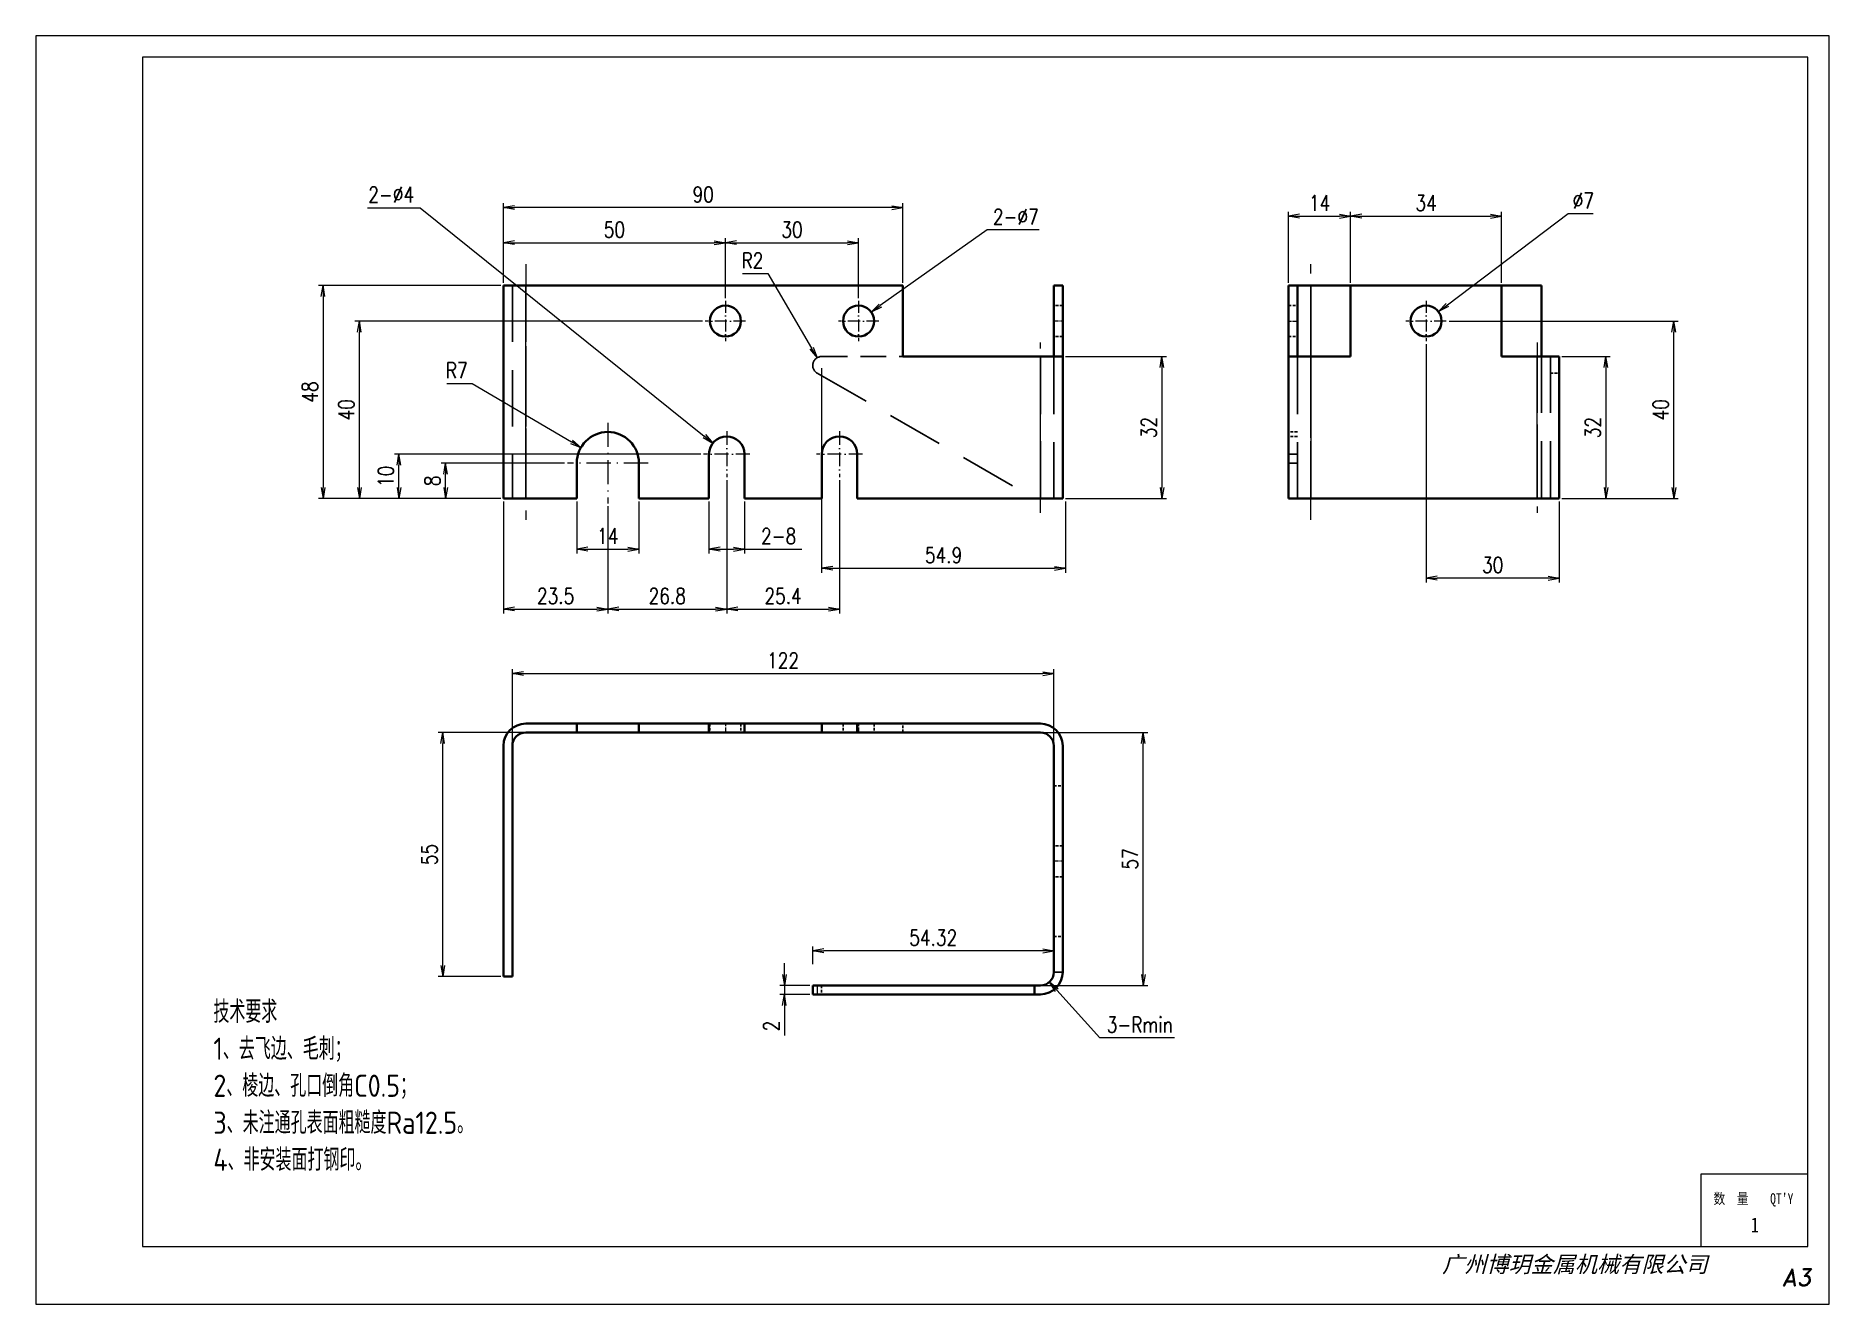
# Model space of a CAD drawing. Header units: millimetres. Extents: x 947 to 8414, y 980 to 1837.
# Drawn here: x 2920 to 3324.1, y 1550 to 1835.7 of the extents above; entities that cross this region are included whole.
import ezdxf
from ezdxf.enums import TextEntityAlignment as Align

# ---------------------------------------------------------------- set-up
doc = ezdxf.new("R2010")
doc.units = ezdxf.units.MM
for name, pattern in [('AM_ISO08W050x2', [9, 6, -0.75, 1.5, -0.75]), ('DASHDOT', [18.5, 12, -3, 0.5, -3]), ('DASHED', [19.05, 12.7, -6.35])]:
    doc.linetypes.add(name, pattern=pattern)
for name, color, linetype in [('DIM', 3, 'Continuous'), ('hidden', 1, 'DASHED'), ('用户自定义1', 7, 'Continuous')]:
    doc.layers.add(name, color=color, linetype=linetype)
for name, color, linetype, lineweight in [('DRAWING', 7, 'Continuous', 35), ('中心线', 2, 'AM_ISO08W050x2', 18), ('图框BY', 7, 'Continuous', 0), ('标注线', 3, 'Continuous', 18)]:
    doc.layers.add(name, color=color, linetype=linetype, lineweight=lineweight)
doc.styles.add('DIM', font='romans.shx', dxfattribs={"width": 0.8, "bigfont": 'bigfont.shx'})
doc.styles.add('STYLE1', font='')
doc.styles.add('国标', font='simfang.ttf', dxfattribs={"width": 0.8})
doc.styles.add('机械长仿宋', font='gbenor.shx', dxfattribs={"height": 1, "bigfont": 'gbcbig.shx'})
doc.styles.add('标题\\M+18E9A', font='romand.shx', dxfattribs={"oblique": 10, "bigfont": 'bigfont.shx'})
doc.styles.get('STYLE1').set_extended_font_data('SimSun')
doc.dimstyles.new('XR 1-1$0', dxfattribs={"dimtxt": 3.5, "dimasz": 2.5, "dimexe": 1, "dimexo": 0.625, "dimgap": 1.2, "dimtad": 1, "dimzin": 9, "dimdsep": 46, "dimtxsty": 'DIM', "dimblk": 'OPEN', "dimcen": 0, "dimclrd": 8, "dimclre": 8, "dimclrt": 2, "dimazin": 2, "dimtfac": 0.5, "dimtmove": 0, "dimatfit": 3, "dimldrblk": 'OPEN', "dimfxl": 0, "dimtolj": 2, "dimlwd": 18, "dimlwe": 18, "dimarcsym": 0})
doc.dimstyles.new('XR 1-1$3', dxfattribs={"dimtxt": 3.5, "dimasz": 2.5, "dimexe": 1, "dimexo": 0.625, "dimgap": 1.2, "dimtad": 1, "dimtoh": 1, "dimdsep": 46, "dimtxsty": 'DIM', "dimblk": 'OPEN', "dimcen": 0, "dimclrd": 8, "dimclre": 8, "dimclrt": 2, "dimazin": 2, "dimtfac": 0.5, "dimtofl": 0, "dimtmove": 0, "dimatfit": 3, "dimldrblk": 'OPEN', "dimfxl": 0, "dimtolj": 2, "dimlwd": 18, "dimlwe": 18, "dimarcsym": 0})
doc.dimstyles.new('XR 1-1$4', dxfattribs={"dimtxt": 3.5, "dimasz": 2.5, "dimexe": 1, "dimexo": 0.625, "dimgap": 1.2, "dimtad": 1, "dimtoh": 1, "dimdsep": 46, "dimtxsty": 'DIM', "dimblk": 'OPEN', "dimcen": 0, "dimclrd": 8, "dimclre": 8, "dimclrt": 2, "dimazin": 2, "dimtfac": 0.5, "dimtofl": 0, "dimtmove": 0, "dimatfit": 3, "dimldrblk": 'OPEN', "dimfxl": 0, "dimtolj": 2, "dimlwd": 18, "dimlwe": 18, "dimarcsym": 0})

msp = doc.modelspace()

# ---------------------------------------------------------------- texts
at = {"layer": '图框BY', "style": '国标', "width": 0.8}
for s, p in [('数  量', (3298.01, 1572.577)), ("QT'Y ", (3310.76, 1572.577))]:
    msp.add_text(s, height=2.4051, dxfattribs=at).set_placement(p)
msp.add_text('1', height=3.367, dxfattribs=at).set_placement((3307.318, 1566.163), align=Align.CENTER)
at = {"layer": '图框BY', "lineweight": -3, "style": 'STYLE1', "oblique": 15}
msp.add_text('广州博玥金属机械有限公司', height=3.6557, dxfattribs=at).set_placement((3236.861, 1557.147))
at = {"layer": '图框BY', "style": '标题\\M+18E9A', "oblique": 10}
msp.add_text('A3', height=3.8481, dxfattribs=at).set_placement((3316.755, 1556.025), align=Align.MIDDLE)
at = {"layer": '标注线', "color": 2, "insert": (2960, 1580), "char_height": 5, "width": 114.82461, "attachment_point": 7, "style": '机械长仿宋'}
msp.add_mtext('\\A2;技术要求\\P1、去飞边、毛刺；\\P2、棱边、孔口倒角C0.5；\\P3、未注通孔表面粗糙度Ra12.5。\\P4、非安装面打钢印。', dxfattribs=at)

# ---------------------------------------------------------------- blocks, each defined once
blk = doc.blocks.new('_Open')
at = {"color": 0, "linetype": 'ByBlock', "lineweight": -2}
for p, q in [((-1, 0.17), (0, 0)), ((-1, -0.17), (0, 0)), ((0, 0), (-1, 0))]:
    blk.add_line(p, q, dxfattribs=at)
blk = doc.blocks.new('*D684')
at = {"layer": 'DIM', "color": 8, "lineweight": 18, "transparency": 16777216}
for p, q in [((3039.14, 1739.48), (3011.31, 1739.48)), ((3012.31, 1733.98), (3012.31, 1736.98)), ((3024.74, 1731.48), (3011.31, 1731.48))]:
    blk.add_line(p, q, dxfattribs=at)
at = {"layer": 'DIM', "color": 8, "lineweight": 18, "transparency": 16777216, "xscale": 2.5, "yscale": 2.5, "zscale": 2.5}
for p, rotation in [((3012.31, 1739.48), 90), ((3012.31, 1731.48), 270)]:
    blk.add_blockref('_Open', p, dxfattribs=dict(at, rotation=rotation))
at = {"layer": 'DIM', "color": 2, "transparency": 16777216, "insert": (3009.36, 1735.48), "char_height": 3.5, "attachment_point": 5, "rotation": 90, "style": 'DIM'}
blk.add_mtext('\\A2;8', dxfattribs=at)
blk = doc.blocks.new('*D685')
at = {"layer": 'DIM', "color": 8, "lineweight": 18, "transparency": 16777216}
for p, q in [((3069.84, 1741.48), (3000.81, 1741.48)), ((3001.81, 1733.98), (3001.81, 1738.98)), ((3024.74, 1731.48), (3000.81, 1731.48))]:
    blk.add_line(p, q, dxfattribs=at)
at = {"layer": 'DIM', "color": 8, "lineweight": 18, "transparency": 16777216, "xscale": 2.5, "yscale": 2.5, "zscale": 2.5}
for p, rotation in [((3001.81, 1741.48), 90), ((3001.81, 1731.48), 270)]:
    blk.add_blockref('_Open', p, dxfattribs=dict(at, rotation=rotation))
at = {"layer": 'DIM', "color": 2, "transparency": 16777216, "insert": (2998.86, 1736.48), "char_height": 3.5, "attachment_point": 5, "rotation": 90, "style": 'DIM'}
blk.add_mtext('\\A2;10', dxfattribs=at)
blk = doc.blocks.new('*D686')
at = {"layer": 'DIM', "color": 8, "lineweight": 18, "transparency": 16777216}
for p, q in [((3025.36, 1730.85), (3025.36, 1705.58)), ((3048.86, 1729.75), (3048.86, 1705.58)), ((3027.86, 1706.58), (3046.36, 1706.58))]:
    blk.add_line(p, q, dxfattribs=at)
at = {"layer": 'DIM', "color": 8, "lineweight": 18, "transparency": 16777216, "xscale": 2.5, "yscale": 2.5, "zscale": 2.5, "rotation": 180}
blk.add_blockref('_Open', (3025.36, 1706.58), dxfattribs=at)
at = {"layer": 'DIM', "color": 8, "lineweight": 18, "transparency": 16777216, "xscale": 2.5, "yscale": 2.5, "zscale": 2.5}
blk.add_blockref('_Open', (3048.86, 1706.58), dxfattribs=at)
at = {"layer": 'DIM', "color": 2, "transparency": 16777216, "insert": (3037.11, 1709.53), "char_height": 3.5, "attachment_point": 5, "style": 'DIM'}
blk.add_mtext('\\A2;23.5', dxfattribs=at)
blk = doc.blocks.new('*D687')
at = {"layer": 'DIM', "color": 8, "lineweight": 18, "transparency": 16777216}
for p, q in [((3075.66, 1735.65), (3075.66, 1705.58)), ((3048.86, 1729.75), (3048.86, 1705.58)), ((3051.36, 1706.58), (3073.16, 1706.58))]:
    blk.add_line(p, q, dxfattribs=at)
at = {"layer": 'DIM', "color": 8, "lineweight": 18, "transparency": 16777216, "xscale": 2.5, "yscale": 2.5, "zscale": 2.5, "rotation": 180}
blk.add_blockref('_Open', (3048.86, 1706.58), dxfattribs=at)
at = {"layer": 'DIM', "color": 8, "lineweight": 18, "transparency": 16777216, "xscale": 2.5, "yscale": 2.5, "zscale": 2.5}
blk.add_blockref('_Open', (3075.66, 1706.58), dxfattribs=at)
at = {"layer": 'DIM', "color": 2, "transparency": 16777216, "insert": (3062.26, 1709.53), "char_height": 3.5, "attachment_point": 5, "style": 'DIM'}
blk.add_mtext('\\A2;26.8', dxfattribs=at)
blk = doc.blocks.new('*D688')
at = {"layer": 'DIM', "color": 8, "lineweight": 18, "transparency": 16777216}
for p, q in [((3075.66, 1735.65), (3075.66, 1705.58)), ((3101.06, 1735.65), (3101.06, 1705.58)), ((3078.16, 1706.58), (3098.56, 1706.58))]:
    blk.add_line(p, q, dxfattribs=at)
at = {"layer": 'DIM', "color": 8, "lineweight": 18, "transparency": 16777216, "xscale": 2.5, "yscale": 2.5, "zscale": 2.5, "rotation": 180}
blk.add_blockref('_Open', (3075.66, 1706.58), dxfattribs=at)
at = {"layer": 'DIM', "color": 8, "lineweight": 18, "transparency": 16777216, "xscale": 2.5, "yscale": 2.5, "zscale": 2.5}
blk.add_blockref('_Open', (3101.06, 1706.58), dxfattribs=at)
at = {"layer": 'DIM', "color": 2, "transparency": 16777216, "insert": (3088.36, 1709.53), "char_height": 3.5, "attachment_point": 5, "style": 'DIM'}
blk.add_mtext('\\A2;25.4', dxfattribs=at)
blk = doc.blocks.new('*D689')
at = {"layer": 'DIM', "color": 8, "lineweight": 18, "transparency": 16777216}
for p, q in [((3012.56, 1757.4), (3018.29, 1757.4)), ((3018.29, 1757.4), (3040.67, 1744.28))]:
    blk.add_line(p, q, dxfattribs=at)
at = {"layer": 'DIM', "color": 8, "lineweight": 18, "transparency": 16777216, "xscale": 2.5, "yscale": 2.5, "zscale": 2.5, "rotation": 329.6235830484692}
blk.add_blockref('_Open', (3042.82, 1743.02), dxfattribs=at)
at = {"layer": 'DIM', "color": 2, "transparency": 16777216, "insert": (3014.83, 1760.35), "char_height": 3.5, "attachment_point": 5, "style": 'DIM'}
blk.add_mtext('\\A2;R7', dxfattribs=at)
blk = doc.blocks.new('*D690')
at = {"layer": 'DIM', "color": 8, "lineweight": 18, "transparency": 16777216}
for p, q in [((2994.73, 1797.01), (3006.59, 1797.01)), ((3006.59, 1797.01), (3070.6, 1745.55))]:
    blk.add_line(p, q, dxfattribs=at)
at = {"layer": 'DIM', "color": 8, "lineweight": 18, "transparency": 16777216, "xscale": 2.5, "yscale": 2.5, "zscale": 2.5, "rotation": 321.1998389914608}
blk.add_blockref('_Open', (3072.55, 1743.99), dxfattribs=at)
at = {"layer": 'DIM', "color": 2, "transparency": 16777216, "insert": (3000.06, 1799.96), "char_height": 3.5, "attachment_point": 5, "style": 'DIM'}
blk.add_mtext('\\A2;2-%%c4', dxfattribs=at)
blk = doc.blocks.new('*D691')
at = {"layer": 'DIM', "color": 8, "lineweight": 18, "transparency": 16777216}
for p, q in [((3024.74, 1779.48), (2983.7, 1779.48)), ((2984.7, 1776.98), (2984.7, 1733.98)), ((3024.74, 1731.48), (2983.7, 1731.48))]:
    blk.add_line(p, q, dxfattribs=at)
at = {"layer": 'DIM', "color": 8, "lineweight": 18, "transparency": 16777216, "xscale": 2.5, "yscale": 2.5, "zscale": 2.5}
for p, rotation in [((2984.7, 1779.48), 90), ((2984.7, 1731.48), 270)]:
    blk.add_blockref('_Open', p, dxfattribs=dict(at, rotation=rotation))
at = {"layer": 'DIM', "color": 2, "transparency": 16777216, "insert": (2981.75, 1755.48), "char_height": 3.5, "attachment_point": 5, "rotation": 90, "style": 'DIM'}
blk.add_mtext('\\A2;48', dxfattribs=at)
blk = doc.blocks.new('*D692')
at = {"layer": 'DIM', "color": 8, "lineweight": 18, "transparency": 16777216}
for p, q in [((3025.36, 1780.1), (3025.36, 1798.04)), ((3115.36, 1780.1), (3115.36, 1798.04)), ((3112.86, 1797.04), (3027.86, 1797.04))]:
    blk.add_line(p, q, dxfattribs=at)
at = {"layer": 'DIM', "color": 8, "lineweight": 18, "transparency": 16777216, "xscale": 2.5, "yscale": 2.5, "zscale": 2.5, "rotation": 180}
blk.add_blockref('_Open', (3025.36, 1797.04), dxfattribs=at)
at = {"layer": 'DIM', "color": 8, "lineweight": 18, "transparency": 16777216, "xscale": 2.5, "yscale": 2.5, "zscale": 2.5}
blk.add_blockref('_Open', (3115.36, 1797.04), dxfattribs=at)
at = {"layer": 'DIM', "color": 2, "transparency": 16777216, "insert": (3070.36, 1799.99), "char_height": 3.5, "attachment_point": 5, "style": 'DIM'}
blk.add_mtext('\\A2;90', dxfattribs=at)
blk = doc.blocks.new('*D693')
at = {"layer": 'DIM', "color": 8, "lineweight": 18, "transparency": 16777216}
for p, q in [((3151.99, 1763.48), (3174.72, 1763.48)), ((3173.72, 1760.98), (3173.72, 1733.98)), ((3151.99, 1731.48), (3174.72, 1731.48))]:
    blk.add_line(p, q, dxfattribs=at)
at = {"layer": 'DIM', "color": 8, "lineweight": 18, "transparency": 16777216, "xscale": 2.5, "yscale": 2.5, "zscale": 2.5}
for p, rotation in [((3173.72, 1763.48), 90), ((3173.72, 1731.48), 270)]:
    blk.add_blockref('_Open', p, dxfattribs=dict(at, rotation=rotation))
at = {"layer": 'DIM', "color": 2, "transparency": 16777216, "insert": (3170.77, 1747.48), "char_height": 3.5, "attachment_point": 5, "rotation": 90, "style": 'DIM'}
blk.add_mtext('\\A2;32', dxfattribs=at)
blk = doc.blocks.new('*D694')
at = {"layer": 'DIM', "color": 8, "lineweight": 18, "transparency": 16777216}
for p, q in [((3025.36, 1780.1), (3025.36, 1790.11)), ((3075.36, 1776.65), (3075.36, 1790.11)), ((3027.86, 1789.11), (3072.86, 1789.11))]:
    blk.add_line(p, q, dxfattribs=at)
at = {"layer": 'DIM', "color": 8, "lineweight": 18, "transparency": 16777216, "xscale": 2.5, "yscale": 2.5, "zscale": 2.5, "rotation": 180}
blk.add_blockref('_Open', (3025.36, 1789.11), dxfattribs=at)
at = {"layer": 'DIM', "color": 8, "lineweight": 18, "transparency": 16777216, "xscale": 2.5, "yscale": 2.5, "zscale": 2.5}
blk.add_blockref('_Open', (3075.36, 1789.11), dxfattribs=at)
at = {"layer": 'DIM', "color": 2, "transparency": 16777216, "insert": (3050.36, 1792.06), "char_height": 3.5, "attachment_point": 5, "style": 'DIM'}
blk.add_mtext('\\A2;50', dxfattribs=at)
blk = doc.blocks.new('*D695')
at = {"layer": 'DIM', "color": 8, "lineweight": 18, "transparency": 16777216}
for p, q in [((3075.36, 1776.65), (3075.36, 1790.11)), ((3105.36, 1776.65), (3105.36, 1790.11)), ((3077.86, 1789.11), (3102.86, 1789.11))]:
    blk.add_line(p, q, dxfattribs=at)
at = {"layer": 'DIM', "color": 8, "lineweight": 18, "transparency": 16777216, "xscale": 2.5, "yscale": 2.5, "zscale": 2.5, "rotation": 180}
blk.add_blockref('_Open', (3075.36, 1789.11), dxfattribs=at)
at = {"layer": 'DIM', "color": 8, "lineweight": 18, "transparency": 16777216, "xscale": 2.5, "yscale": 2.5, "zscale": 2.5}
blk.add_blockref('_Open', (3105.36, 1789.11), dxfattribs=at)
at = {"layer": 'DIM', "color": 2, "transparency": 16777216, "insert": (3090.36, 1792.06), "char_height": 3.5, "attachment_point": 5, "style": 'DIM'}
blk.add_mtext('\\A2;30', dxfattribs=at)
blk = doc.blocks.new('*D696')
at = {"layer": 'DIM', "color": 8, "lineweight": 18, "transparency": 16777216}
for p, q in [((3070.19, 1771.48), (2991.9, 1771.48)), ((2992.9, 1733.98), (2992.9, 1768.98)), ((3024.74, 1731.48), (2991.9, 1731.48))]:
    blk.add_line(p, q, dxfattribs=at)
at = {"layer": 'DIM', "color": 8, "lineweight": 18, "transparency": 16777216, "xscale": 2.5, "yscale": 2.5, "zscale": 2.5}
for p, rotation in [((2992.9, 1771.48), 90), ((2992.9, 1731.48), 270)]:
    blk.add_blockref('_Open', p, dxfattribs=dict(at, rotation=rotation))
at = {"layer": 'DIM', "color": 2, "transparency": 16777216, "insert": (2989.95, 1751.48), "char_height": 3.5, "attachment_point": 5, "rotation": 90, "style": 'DIM'}
blk.add_mtext('\\A2;40', dxfattribs=at)
blk = doc.blocks.new('*D697')
at = {"layer": 'DIM', "color": 8, "lineweight": 18, "transparency": 16777216}
for p, q in [((3041.86, 1730.85), (3041.86, 1719.08)), ((3055.86, 1730.85), (3055.86, 1719.08)), ((3044.36, 1720.08), (3053.36, 1720.08))]:
    blk.add_line(p, q, dxfattribs=at)
at = {"layer": 'DIM', "color": 8, "lineweight": 18, "transparency": 16777216, "xscale": 2.5, "yscale": 2.5, "zscale": 2.5, "rotation": 180}
blk.add_blockref('_Open', (3041.86, 1720.08), dxfattribs=at)
at = {"layer": 'DIM', "color": 8, "lineweight": 18, "transparency": 16777216, "xscale": 2.5, "yscale": 2.5, "zscale": 2.5}
blk.add_blockref('_Open', (3055.86, 1720.08), dxfattribs=at)
at = {"layer": 'DIM', "color": 2, "transparency": 16777216, "insert": (3048.86, 1723.03), "char_height": 3.5, "attachment_point": 5, "style": 'DIM'}
blk.add_mtext('\\A2;14', dxfattribs=at)
blk = doc.blocks.new('*D698')
at = {"layer": 'DIM', "color": 8, "lineweight": 18, "transparency": 16777216}
for p, q in [((3071.66, 1730.85), (3071.66, 1719.08)), ((3079.66, 1730.85), (3079.66, 1719.08)), ((3074.16, 1720.08), (3077.16, 1720.08)), ((3079.66, 1720.08), (3092.56, 1720.08))]:
    blk.add_line(p, q, dxfattribs=at)
at = {"layer": 'DIM', "color": 8, "lineweight": 18, "transparency": 16777216, "xscale": 2.5, "yscale": 2.5, "zscale": 2.5, "rotation": 180}
blk.add_blockref('_Open', (3071.66, 1720.08), dxfattribs=at)
at = {"layer": 'DIM', "color": 8, "lineweight": 18, "transparency": 16777216, "xscale": 2.5, "yscale": 2.5, "zscale": 2.5}
blk.add_blockref('_Open', (3079.66, 1720.08), dxfattribs=at)
at = {"layer": 'DIM', "color": 2, "transparency": 16777216, "insert": (3087.36, 1723.03), "char_height": 3.5, "attachment_point": 5, "style": 'DIM'}
blk.add_mtext('\\A2;{\\Fromans,bigfont|c134;2-}8', dxfattribs=at)
blk = doc.blocks.new('*D699')
at = {"layer": 'DIM', "color": 8, "lineweight": 18, "transparency": 16777216}
for p, q in [((3134.34, 1792.01), (3110.26, 1774.95)), ((3146.07, 1792.01), (3134.34, 1792.01))]:
    blk.add_line(p, q, dxfattribs=at)
at = {"layer": 'DIM', "color": 8, "lineweight": 18, "transparency": 16777216, "xscale": 2.5, "yscale": 2.5, "zscale": 2.5, "rotation": 215.3216784585368}
blk.add_blockref('_Open', (3108.22, 1773.5), dxfattribs=at)
at = {"layer": 'DIM', "color": 2, "transparency": 16777216, "insert": (3140.8, 1794.96), "char_height": 3.5, "attachment_point": 5, "style": 'DIM'}
blk.add_mtext('\\A2;2-%%c7', dxfattribs=at)
blk = doc.blocks.new('*D700')
at = {"layer": 'DIM', "color": 8, "lineweight": 18, "transparency": 16777216}
for p, q in [((3079.19, 1782.16), (3084.92, 1782.16)), ((3084.92, 1782.16), (3094.77, 1765.36))]:
    blk.add_line(p, q, dxfattribs=at)
at = {"layer": 'DIM', "color": 8, "lineweight": 18, "transparency": 16777216, "xscale": 2.5, "yscale": 2.5, "zscale": 2.5, "rotation": 300.3791092736034}
blk.add_blockref('_Open', (3096.03, 1763.2), dxfattribs=at)
at = {"layer": 'DIM', "color": 2, "transparency": 16777216, "insert": (3081.46, 1785.11), "char_height": 3.5, "attachment_point": 5, "style": 'DIM'}
blk.add_mtext('\\A2;R2', dxfattribs=at)
blk = doc.blocks.new('*D701')
at = {"layer": 'DIM', "color": 8, "lineweight": 18, "transparency": 16777216}
for p, q in [((3097.04, 1760.85), (3097.04, 1714.77)), ((3151.99, 1730.85), (3151.99, 1714.77)), ((3099.54, 1715.77), (3149.49, 1715.77))]:
    blk.add_line(p, q, dxfattribs=at)
at = {"layer": 'DIM', "color": 8, "lineweight": 18, "transparency": 16777216, "xscale": 2.5, "yscale": 2.5, "zscale": 2.5, "rotation": 180}
blk.add_blockref('_Open', (3097.04, 1715.77), dxfattribs=at)
at = {"layer": 'DIM', "color": 8, "lineweight": 18, "transparency": 16777216, "xscale": 2.5, "yscale": 2.5, "zscale": 2.5}
blk.add_blockref('_Open', (3151.99, 1715.77), dxfattribs=at)
at = {"layer": 'DIM', "color": 2, "transparency": 16777216, "insert": (3124.52, 1718.72), "char_height": 3.5, "attachment_point": 5, "style": 'DIM'}
blk.add_mtext('\\A2;54.9', dxfattribs=at)
blk = doc.blocks.new('*D702')
at = {"layer": 'DIM', "color": 8, "lineweight": 18, "transparency": 16777216}
for p, q in [((3202.24, 1780.1), (3202.24, 1796.1)), ((3204.74, 1795.1), (3213.74, 1795.1)), ((3216.24, 1780.1), (3216.24, 1796.1))]:
    blk.add_line(p, q, dxfattribs=at)
at = {"layer": 'DIM', "color": 8, "lineweight": 18, "transparency": 16777216, "xscale": 2.5, "yscale": 2.5, "zscale": 2.5, "rotation": 180}
blk.add_blockref('_Open', (3202.24, 1795.1), dxfattribs=at)
at = {"layer": 'DIM', "color": 8, "lineweight": 18, "transparency": 16777216, "xscale": 2.5, "yscale": 2.5, "zscale": 2.5}
blk.add_blockref('_Open', (3216.24, 1795.1), dxfattribs=at)
at = {"layer": 'DIM', "color": 2, "transparency": 16777216, "insert": (3209.24, 1798.05), "char_height": 3.5, "attachment_point": 5, "style": 'DIM'}
blk.add_mtext('\\A2;14', dxfattribs=at)
blk = doc.blocks.new('*D703')
at = {"layer": 'DIM', "color": 8, "lineweight": 18, "transparency": 16777216}
for p, q in [((3216.24, 1780.1), (3216.24, 1796.1)), ((3218.74, 1795.1), (3247.74, 1795.1)), ((3250.24, 1780.1), (3250.24, 1796.1))]:
    blk.add_line(p, q, dxfattribs=at)
at = {"layer": 'DIM', "color": 8, "lineweight": 18, "transparency": 16777216, "xscale": 2.5, "yscale": 2.5, "zscale": 2.5, "rotation": 180}
blk.add_blockref('_Open', (3216.24, 1795.1), dxfattribs=at)
at = {"layer": 'DIM', "color": 8, "lineweight": 18, "transparency": 16777216, "xscale": 2.5, "yscale": 2.5, "zscale": 2.5}
blk.add_blockref('_Open', (3250.24, 1795.1), dxfattribs=at)
at = {"layer": 'DIM', "color": 2, "transparency": 16777216, "insert": (3233.24, 1798.05), "char_height": 3.5, "attachment_point": 5, "style": 'DIM'}
blk.add_mtext('\\A2;34', dxfattribs=at)
blk = doc.blocks.new('*D704')
at = {"layer": 'DIM', "color": 8, "lineweight": 18, "transparency": 16777216}
for p, q in [((3238.41, 1771.48), (3290.05, 1771.48)), ((3289.05, 1733.98), (3289.05, 1768.98)), ((3263.86, 1731.48), (3290.05, 1731.48))]:
    blk.add_line(p, q, dxfattribs=at)
at = {"layer": 'DIM', "color": 8, "lineweight": 18, "transparency": 16777216, "xscale": 2.5, "yscale": 2.5, "zscale": 2.5}
for p, rotation in [((3289.05, 1771.48), 90), ((3289.05, 1731.48), 270)]:
    blk.add_blockref('_Open', p, dxfattribs=dict(at, rotation=rotation))
at = {"layer": 'DIM', "color": 2, "transparency": 16777216, "insert": (3286.1, 1751.48), "char_height": 3.5, "attachment_point": 5, "rotation": 90, "style": 'DIM'}
blk.add_mtext('\\A2;40', dxfattribs=at)
blk = doc.blocks.new('*D705')
at = {"layer": 'DIM', "color": 8, "lineweight": 18, "transparency": 16777216}
for p, q in [((3233.24, 1766.3), (3233.24, 1712.56)), ((3263.24, 1730.85), (3263.24, 1712.56)), ((3260.74, 1713.56), (3235.74, 1713.56))]:
    blk.add_line(p, q, dxfattribs=at)
at = {"layer": 'DIM', "color": 8, "lineweight": 18, "transparency": 16777216, "xscale": 2.5, "yscale": 2.5, "zscale": 2.5, "rotation": 180}
blk.add_blockref('_Open', (3233.24, 1713.56), dxfattribs=at)
at = {"layer": 'DIM', "color": 8, "lineweight": 18, "transparency": 16777216, "xscale": 2.5, "yscale": 2.5, "zscale": 2.5}
blk.add_blockref('_Open', (3263.24, 1713.56), dxfattribs=at)
at = {"layer": 'DIM', "color": 2, "transparency": 16777216, "insert": (3248.24, 1716.51), "char_height": 3.5, "attachment_point": 5, "style": 'DIM'}
blk.add_mtext('\\A2;30', dxfattribs=at)
blk = doc.blocks.new('*D706')
at = {"layer": 'DIM', "color": 8, "lineweight": 18, "transparency": 16777216}
for p, q in [((3263.86, 1763.48), (3274.75, 1763.48)), ((3273.75, 1760.98), (3273.75, 1733.98)), ((3263.86, 1731.48), (3274.75, 1731.48))]:
    blk.add_line(p, q, dxfattribs=at)
at = {"layer": 'DIM', "color": 8, "lineweight": 18, "transparency": 16777216, "xscale": 2.5, "yscale": 2.5, "zscale": 2.5}
for p, rotation in [((3273.75, 1763.48), 90), ((3273.75, 1731.48), 270)]:
    blk.add_blockref('_Open', p, dxfattribs=dict(at, rotation=rotation))
at = {"layer": 'DIM', "color": 2, "transparency": 16777216, "insert": (3270.8, 1747.48), "char_height": 3.5, "attachment_point": 5, "rotation": 90, "style": 'DIM'}
blk.add_mtext('\\A2;32', dxfattribs=at)
blk = doc.blocks.new('*D707')
at = {"layer": 'DIM', "color": 8, "lineweight": 18, "transparency": 16777216}
for p, q in [((3265.26, 1795.63), (3238.03, 1775.09)), ((3270.86, 1795.63), (3265.26, 1795.63))]:
    blk.add_line(p, q, dxfattribs=at)
at = {"layer": 'DIM', "color": 8, "lineweight": 18, "transparency": 16777216, "xscale": 2.5, "yscale": 2.5, "zscale": 2.5, "rotation": 217.0243711199058}
blk.add_blockref('_Open', (3236.03, 1773.59), dxfattribs=at)
at = {"layer": 'DIM', "color": 2, "transparency": 16777216, "insert": (3268.66, 1798.58), "char_height": 3.5, "attachment_point": 5, "style": 'DIM'}
blk.add_mtext('\\A2;∅7', dxfattribs=at)
blk = doc.blocks.new('*D708')
at = {"layer": 'DIM', "color": 8, "lineweight": 18, "transparency": 16777216}
for p, q in [((3088.66, 1624.28), (3088.66, 1626.78)), ((3094.42, 1621.78), (3087.66, 1621.78)), ((3088.66, 1621.78), (3088.66, 1619.78)), ((3094.42, 1619.78), (3087.66, 1619.78)), ((3088.66, 1617.28), (3088.66, 1610.52))]:
    blk.add_line(p, q, dxfattribs=at)
at = {"layer": 'DIM', "color": 8, "lineweight": 18, "transparency": 16777216, "xscale": 2.5, "yscale": 2.5, "zscale": 2.5}
for p, rotation in [((3088.66, 1621.78), 270), ((3088.66, 1619.78), 90)]:
    blk.add_blockref('_Open', p, dxfattribs=dict(at, rotation=rotation))
at = {"layer": 'DIM', "color": 2, "transparency": 16777216, "insert": (3085.71, 1612.65), "char_height": 3.5, "attachment_point": 5, "rotation": 90, "style": 'DIM'}
blk.add_mtext('\\A2;2', dxfattribs=at)
blk = doc.blocks.new('*D709')
at = {"layer": 'DIM', "color": 8, "lineweight": 18, "transparency": 16777216}
for p, q in [((3159.73, 1610), (3150.05, 1620.7)), ((3176.53, 1610), (3159.73, 1610))]:
    blk.add_line(p, q, dxfattribs=at)
at = {"layer": 'DIM', "color": 8, "lineweight": 18, "transparency": 16777216, "xscale": 2.5, "yscale": 2.5, "zscale": 2.5, "rotation": 132.1091438433844}
blk.add_blockref('_Open', (3148.38, 1622.56), dxfattribs=at)
at = {"layer": 'DIM', "color": 2, "transparency": 16777216, "insert": (3168.73, 1612.95), "char_height": 3.5, "attachment_point": 5, "style": 'DIM'}
blk.add_mtext('\\A2;{\\Fromans,bigfont|c134;3-Rmin}', dxfattribs=at)
blk = doc.blocks.new('*D710')
at = {"layer": 'DIM', "color": 8, "lineweight": 18, "transparency": 16777216}
for p, q in [((3029.74, 1678.78), (3010.66, 1678.78)), ((3011.66, 1626.28), (3011.66, 1676.28)), ((3024.74, 1623.78), (3010.66, 1623.78))]:
    blk.add_line(p, q, dxfattribs=at)
at = {"layer": 'DIM', "color": 8, "lineweight": 18, "transparency": 16777216, "xscale": 2.5, "yscale": 2.5, "zscale": 2.5}
for p, rotation in [((3011.66, 1678.78), 90), ((3011.66, 1623.78), 270)]:
    blk.add_blockref('_Open', p, dxfattribs=dict(at, rotation=rotation))
at = {"layer": 'DIM', "color": 2, "transparency": 16777216, "insert": (3008.71, 1651.28), "char_height": 3.5, "attachment_point": 5, "rotation": 90, "style": 'DIM'}
blk.add_mtext('\\A2;55', dxfattribs=at)
blk = doc.blocks.new('*D711')
at = {"layer": 'DIM', "color": 8, "lineweight": 18, "transparency": 16777216}
for p, q in [((3027.36, 1676.41), (3027.36, 1693.06)), ((3149.36, 1676.41), (3149.36, 1693.06)), ((3029.86, 1692.06), (3146.86, 1692.06))]:
    blk.add_line(p, q, dxfattribs=at)
at = {"layer": 'DIM', "color": 8, "lineweight": 18, "transparency": 16777216, "xscale": 2.5, "yscale": 2.5, "zscale": 2.5, "rotation": 180}
blk.add_blockref('_Open', (3027.36, 1692.06), dxfattribs=at)
at = {"layer": 'DIM', "color": 8, "lineweight": 18, "transparency": 16777216, "xscale": 2.5, "yscale": 2.5, "zscale": 2.5}
blk.add_blockref('_Open', (3149.36, 1692.06), dxfattribs=at)
at = {"layer": 'DIM', "color": 2, "transparency": 16777216, "insert": (3088.36, 1695.01), "char_height": 3.5, "attachment_point": 5, "style": 'DIM'}
blk.add_mtext('\\A2;122', dxfattribs=at)
blk = doc.blocks.new('*D712')
at = {"layer": 'DIM', "color": 8, "lineweight": 18, "transparency": 16777216}
for p, q in [((3145.63, 1678.78), (3170.52, 1678.78)), ((3169.52, 1624.28), (3169.52, 1676.28)), ((3145.63, 1621.78), (3170.52, 1621.78))]:
    blk.add_line(p, q, dxfattribs=at)
at = {"layer": 'DIM', "color": 8, "lineweight": 18, "transparency": 16777216, "xscale": 2.5, "yscale": 2.5, "zscale": 2.5}
for p, rotation in [((3169.52, 1678.78), 90), ((3169.52, 1621.78), 270)]:
    blk.add_blockref('_Open', p, dxfattribs=dict(at, rotation=rotation))
at = {"layer": 'DIM', "color": 2, "transparency": 16777216, "insert": (3166.57, 1650.28), "char_height": 3.5, "attachment_point": 5, "rotation": 90, "style": 'DIM'}
blk.add_mtext('\\A2;57', dxfattribs=at)
blk = doc.blocks.new('*D713')
at = {"layer": '用户自定义1', "color": 8, "lineweight": 18, "transparency": 16777216}
for p, q in [((3095.04, 1626.58), (3095.04, 1630.59)), ((3146.86, 1629.59), (3097.54, 1629.59)), ((3149.36, 1626.58), (3149.36, 1630.59))]:
    blk.add_line(p, q, dxfattribs=at)
at = {"layer": '用户自定义1', "color": 8, "lineweight": 18, "transparency": 16777216, "xscale": 2.5, "yscale": 2.5, "zscale": 2.5, "rotation": 180}
blk.add_blockref('_Open', (3095.04, 1629.59), dxfattribs=at)
at = {"layer": '用户自定义1', "color": 8, "lineweight": 18, "transparency": 16777216, "xscale": 2.5, "yscale": 2.5, "zscale": 2.5}
blk.add_blockref('_Open', (3149.36, 1629.59), dxfattribs=at)
at = {"layer": '用户自定义1', "color": 2, "transparency": 16777216, "insert": (3122.2, 1632.54), "char_height": 3.5, "attachment_point": 5, "style": 'DIM'}
blk.add_mtext('\\A2;54.32', dxfattribs=at)

# ---------------------------------------------------------------- dimensions: what is measured, and where the dimension line sits
at = {"layer": 'DIM'}
dim = msp.add_radius_dim(center=(3075.664, 1741.479), mpoint=(3072.546, 1743.985), dimstyle='XR 1-1$4', override={"dimpost": '2-%%c<>'}, dxfattribs=at)
dim.commit()
dim.dimension.update_dxf_attribs({"geometry": '*D690', "text_midpoint": (3000.059, 1797.015), "dimtype": 164})
for base, p1, p2, picture, middle in [((3025.364, 1797.043), (3115.364, 1779.479), (3025.364, 1779.479), '*D692', (3070.364, 1799.993)), ((3216.24, 1795.105), (3202.24, 1779.479), (3216.24, 1779.479), '*D702', (3209.24, 1798.055)), ((3250.24, 1795.105), (3216.24, 1779.479), (3250.24, 1779.479), '*D703', (3233.24, 1798.055)), ((3075.364, 1789.111), (3025.364, 1779.479), (3075.364, 1776.029), '*D694', (3050.364, 1792.061)), ((3105.364, 1789.111), (3075.364, 1776.029), (3105.364, 1776.029), '*D695', (3090.364, 1792.061)), ((3233.24, 1713.555), (3263.24, 1731.479), (3233.24, 1766.929), '*D705', (3248.24, 1716.505)), ((3075.664, 1706.584), (3048.864, 1730.379), (3075.664, 1736.279), '*D687', (3062.264, 1709.534)), ((3101.064, 1706.584), (3075.664, 1736.279), (3101.064, 1736.279), '*D688', (3088.364, 1709.534)), ((3048.864, 1706.584), (3025.364, 1731.479), (3048.864, 1730.379), '*D686', (3037.114, 1709.534)), ((3055.864, 1720.079), (3041.864, 1731.479), (3055.864, 1731.479), '*D697', (3048.864, 1723.029)), ((3149.364, 1692.062), (3027.364, 1675.785), (3149.364, 1675.785), '*D711', (3088.364, 1695.012))]:
    dim = msp.add_linear_dim(base=base, p1=p1, p2=p2, dimstyle='XR 1-1$0', dxfattribs=at)
    dim.commit()
    dim.dimension.update_dxf_attribs({"geometry": picture, "text_midpoint": middle})
dim = msp.add_diameter_dim_2p(p1=(3230.446, 1769.372), p2=(3236.034, 1773.587), dimstyle='XR 1-1$3', dxfattribs=at)
dim.commit()
dim.dimension.update_dxf_attribs({"geometry": '*D707', "text_midpoint": (3268.66, 1795.63), "dimtype": 163})
dim = msp.add_diameter_dim_2p(p1=(3102.508, 1769.455), p2=(3108.22, 1773.503), dimstyle='XR 1-1$3', override={"dimpost": '2-%%c<>'}, dxfattribs=at)
dim.commit()
dim.dimension.update_dxf_attribs({"geometry": '*D699', "text_midpoint": (3140.802, 1792.008), "dimtype": 163})
for center, mpoint, picture, middle in [((3097.045, 1761.479), (3096.033, 1763.205), '*D700', (3081.456, 1782.158)), ((3048.864, 1739.479), (3042.825, 1743.019), '*D689', (3014.826, 1757.398))]:
    dim = msp.add_radius_dim(center=center, mpoint=mpoint, dimstyle='XR 1-1$4', dxfattribs=at)
    dim.commit()
    dim.dimension.update_dxf_attribs({"geometry": picture, "text_midpoint": middle, "dimtype": 164})
for base, p1, p2, picture, middle in [((2984.7, 1731.479), (3025.364, 1779.479), (3025.364, 1731.479), '*D691', (2981.75, 1755.479)), ((2992.896, 1771.479), (3025.364, 1731.479), (3070.814, 1771.479), '*D696', (2989.946, 1751.479)), ((3289.052, 1771.479), (3263.24, 1731.479), (3237.79, 1771.479), '*D704', (3286.102, 1751.479)), ((3173.72, 1731.479), (3151.364, 1763.479), (3151.364, 1731.479), '*D693', (3170.77, 1747.479)), ((3273.751, 1731.479), (3263.24, 1763.479), (3263.24, 1731.479), '*D706', (3270.801, 1747.479)), ((3001.806, 1741.479), (3025.364, 1731.479), (3070.464, 1741.479), '*D685', (2998.856, 1736.479)), ((3012.305, 1739.479), (3025.364, 1731.479), (3039.764, 1739.479), '*D684', (3009.355, 1735.479)), ((3011.659, 1678.785), (3025.364, 1623.785), (3030.364, 1678.785), '*D710', (3008.709, 1651.285)), ((3169.521, 1678.785), (3145.006, 1621.785), (3145.006, 1678.785), '*D712', (3166.571, 1650.285)), ((3088.663, 1619.785), (3095.045, 1621.785), (3095.045, 1619.785), '*D708', (3085.713, 1612.651))]:
    dim = msp.add_linear_dim(base=base, p1=p1, p2=p2, angle=90, dimstyle='XR 1-1$0', dxfattribs=at)
    dim.commit()
    dim.dimension.update_dxf_attribs({"geometry": picture, "text_midpoint": middle})
dim = msp.add_linear_dim(base=(3151.989, 1715.772), p1=(3097.045, 1761.479), p2=(3151.989, 1731.479), dimstyle='XR 1-1$0', override={"dimdec": 1}, dxfattribs=at)
dim.commit()
dim.dimension.update_dxf_attribs({"geometry": '*D701', "text_midpoint": (3124.517, 1718.722)})
dim = msp.add_linear_dim(base=(3079.664, 1720.079), p1=(3071.664, 1731.479), p2=(3079.664, 1731.479), text='{\\Fromans,bigfont|c134;2-}<>', dimstyle='XR 1-1$0', dxfattribs=at)
dim.commit()
dim.dimension.update_dxf_attribs({"geometry": '*D698', "text_midpoint": (3087.364, 1723.029)})
dim = msp.add_radius_dim(center=(3146.364, 1624.785), mpoint=(3148.375, 1622.559), text='{\\Fromans,bigfont|c134;3-Rmin}', dimstyle='XR 1-1$4', dxfattribs=at)
dim.commit()
dim.dimension.update_dxf_attribs({"geometry": '*D709', "text_midpoint": (3168.727, 1610), "dimtype": 164})
at = {"layer": '用户自定义1', "color": 7}
dim = msp.add_linear_dim(base=(3095.045, 1629.586), p1=(3149.364, 1625.952), p2=(3095.045, 1625.952), dimstyle='XR 1-1$0', override={"dimarcsym": 1}, dxfattribs=at)
dim.commit()
dim.dimension.update_dxf_attribs({"geometry": '*D713', "text_midpoint": (3122.204, 1632.536)})

# ---------------------------------------------------------------- linework, layer by layer
at = {"color": 7, "lineweight": 13}
for p, q in [((3030.364, 1731.479), (3030.364, 1779.479)), ((3146.364, 1731.479), (3146.364, 1763.479)), ((3207.24, 1763.479), (3207.24, 1731.479)), ((3258.24, 1731.479), (3258.24, 1763.479))]:
    msp.add_line(p, q, dxfattribs=at)
at = {"color": 7, "lineweight": 13, "ltscale": 0.399997}
msp.add_line((3207.24, 1779.479), (3207.24, 1763.479), dxfattribs=at)
at = {"color": 7, "lineweight": 13, "ltscale": 0.05}
msp.add_line((3096.045, 1621.785), (3096.045, 1619.785), dxfattribs=at)
at = {"layer": 'DRAWING', "ltscale": 0.036612}
for p, q in [((3026.828, 1779.479), (3025.364, 1779.479)), ((3202.24, 1763.479), (3203.704, 1763.479)), ((3263.24, 1763.479), (3261.775, 1763.479)), ((3026.828, 1731.479), (3025.364, 1731.479)), ((3151.364, 1731.479), (3149.899, 1731.479)), ((3203.704, 1731.479), (3202.24, 1731.479)), ((3263.24, 1731.479), (3261.775, 1731.479))]:
    msp.add_line(p, q, dxfattribs=at)
at = {"layer": 'DRAWING'}
for p, q in [((3025.364, 1731.479), (3025.364, 1779.479)), ((3115.364, 1779.479), (3030.364, 1779.479)), ((3250.24, 1779.479), (3216.24, 1779.479)), ((3146.364, 1763.479), (3115.364, 1763.479)), ((3151.364, 1763.479), (3151.364, 1731.479)), ((3202.24, 1731.479), (3202.24, 1763.479)), ((3263.24, 1731.479), (3263.24, 1763.479)), ((3146.364, 1731.479), (3105.064, 1731.479)), ((3258.24, 1731.479), (3207.24, 1731.479)), ((3146.364, 1680.785), (3105.064, 1680.785)), ((3105.064, 1678.785), (3146.364, 1678.785)), ((3025.364, 1675.785), (3025.364, 1623.785)), ((3027.364, 1623.785), (3027.364, 1675.785)), ((3149.364, 1624.785), (3149.364, 1675.785)), ((3151.364, 1624.785), (3151.364, 1675.785)), ((3096.045, 1621.785), (3145.006, 1621.785)), ((3096.045, 1619.785), (3145.006, 1619.785))]:
    msp.add_line(p, q, dxfattribs=at)
at = {"layer": 'DRAWING', "ltscale": 0.088388}
for p, q in [((3030.364, 1779.479), (3026.828, 1779.479)), ((3146.364, 1763.479), (3149.899, 1763.479)), ((3030.364, 1731.479), (3026.828, 1731.479)), ((3149.899, 1731.479), (3146.364, 1731.479)), ((3207.24, 1731.479), (3203.704, 1731.479)), ((3261.775, 1731.479), (3258.24, 1731.479))]:
    msp.add_line(p, q, dxfattribs=at)
at = {"layer": 'DRAWING', "ltscale": 0.4}
for p, q in [((3115.364, 1763.479), (3115.364, 1779.479)), ((3149.364, 1763.479), (3149.364, 1779.479)), ((3151.364, 1763.479), (3151.364, 1779.479)), ((3202.24, 1763.479), (3202.24, 1779.479)), ((3204.24, 1763.479), (3204.24, 1779.479)), ((3216.24, 1763.479), (3216.24, 1779.479)), ((3250.24, 1779.479), (3250.24, 1763.479))]:
    msp.add_line(p, q, dxfattribs=at)
at = {"layer": 'DRAWING', "ltscale": 0.05}
for p, q in [((3149.364, 1779.479), (3151.364, 1779.479)), ((3202.24, 1779.479), (3204.24, 1779.479)), ((3205.24, 1763.479), (3207.24, 1763.479)), ((3260.24, 1763.479), (3258.24, 1763.479)), ((3041.864, 1678.785), (3041.864, 1680.785)), ((3055.864, 1678.785), (3055.864, 1680.785)), ((3071.664, 1678.785), (3071.664, 1680.785)), ((3079.664, 1678.785), (3079.664, 1680.785)), ((3097.064, 1678.785), (3097.064, 1680.785)), ((3105.064, 1678.785), (3105.064, 1680.785)), ((3025.364, 1623.785), (3027.364, 1623.785)), ((3095.045, 1621.785), (3095.045, 1619.785)), ((3145.006, 1619.785), (3145.006, 1621.785))]:
    msp.add_line(p, q, dxfattribs=at)
at = {"layer": 'DRAWING', "ltscale": 0.021967}
msp.add_line((3204.24, 1779.479), (3205.119, 1779.479), dxfattribs=at)
at = {"layer": 'DRAWING', "ltscale": 0.053033}
msp.add_line((3205.119, 1779.479), (3207.24, 1779.479), dxfattribs=at)
at = {"layer": 'DRAWING', "ltscale": 0.225001}
msp.add_line((3216.24, 1779.479), (3207.24, 1779.479), dxfattribs=at)
at = {"layer": 'DRAWING', "ltscale": 0.224998}
msp.add_line((3259.24, 1779.479), (3250.24, 1779.479), dxfattribs=at)
at = {"layer": 'DRAWING', "ltscale": 0.399997}
msp.add_line((3259.24, 1779.479), (3259.24, 1763.479), dxfattribs=at)
at = {"layer": 'DRAWING', "ltscale": 0.026176}
msp.add_line((3150.946, 1763.479), (3149.899, 1763.479), dxfattribs=at)
at = {"layer": 'DRAWING', "ltscale": 0.010436}
msp.add_line((3150.946, 1763.479), (3151.364, 1763.479), dxfattribs=at)
at = {"layer": 'DRAWING', "ltscale": 0.038388}
for p, q in [((3205.24, 1763.479), (3203.704, 1763.479)), ((3261.775, 1763.479), (3260.24, 1763.479))]:
    msp.add_line(p, q, dxfattribs=at)
at = {"layer": 'DRAWING', "ltscale": 0.224999}
msp.add_line((3216.24, 1763.479), (3207.24, 1763.479), dxfattribs=at)
at = {"layer": 'DRAWING', "ltscale": 0.200001}
msp.add_line((3250.24, 1763.479), (3258.24, 1763.479), dxfattribs=at)
at = {"layer": 'DRAWING', "ltscale": 0.25}
for p, q in [((3071.664, 1731.479), (3071.664, 1741.479)), ((3079.664, 1741.479), (3079.664, 1731.479)), ((3097.064, 1731.479), (3097.064, 1741.479)), ((3105.064, 1741.479), (3105.064, 1731.479))]:
    msp.add_line(p, q, dxfattribs=at)
at = {"layer": 'DRAWING', "ltscale": 0.2}
for p, q in [((3041.864, 1731.479), (3041.864, 1739.479)), ((3055.864, 1739.479), (3055.864, 1731.479)), ((3079.664, 1680.785), (3071.664, 1680.785)), ((3071.664, 1678.785), (3079.664, 1678.785)), ((3105.064, 1680.785), (3097.064, 1680.785)), ((3097.064, 1678.785), (3105.064, 1678.785))]:
    msp.add_line(p, q, dxfattribs=at)
at = {"layer": 'DRAWING', "ltscale": 0.287499}
for p, q in [((3041.864, 1731.479), (3030.364, 1731.479)), ((3041.864, 1680.785), (3030.364, 1680.785)), ((3030.364, 1678.785), (3041.864, 1678.785))]:
    msp.add_line(p, q, dxfattribs=at)
at = {"layer": 'DRAWING', "ltscale": 0.395}
for p, q in [((3071.664, 1731.479), (3055.864, 1731.479)), ((3071.664, 1680.785), (3055.864, 1680.785)), ((3055.864, 1678.785), (3071.664, 1678.785))]:
    msp.add_line(p, q, dxfattribs=at)
at = {"layer": 'DRAWING', "ltscale": 0.435}
for p, q in [((3097.064, 1731.479), (3079.664, 1731.479)), ((3097.064, 1680.785), (3079.664, 1680.785)), ((3079.664, 1678.785), (3097.064, 1678.785))]:
    msp.add_line(p, q, dxfattribs=at)
at = {"layer": 'DRAWING', "ltscale": 0.35}
for p, q in [((3055.864, 1680.785), (3041.864, 1680.785)), ((3041.864, 1678.785), (3055.864, 1678.785))]:
    msp.add_line(p, q, dxfattribs=at)
at = {"layer": 'DRAWING', "ltscale": 0.025}
for p, q in [((3096.045, 1621.785), (3095.045, 1621.785)), ((3095.045, 1619.785), (3096.045, 1619.785))]:
    msp.add_line(p, q, dxfattribs=at)
at = {"layer": 'DRAWING', "ltscale": 0.033943}
for p, q in [((3145.006, 1621.785), (3146.364, 1621.785)), ((3146.364, 1619.785), (3145.006, 1619.785))]:
    msp.add_line(p, q, dxfattribs=at)
at = {"layer": 'DRAWING'}
for centre in [(3075.364, 1771.479), (3105.364, 1771.479), (3233.24, 1771.479)]:
    msp.add_circle(centre, 3.5, dxfattribs=at)
for centre, radius, start, end in [((3048.864, 1739.479), 7, 0, 180), ((3075.664, 1741.479), 4, 0, 180), ((3101.064, 1741.479), 4, 0, 180), ((3030.364, 1675.785), 5, 90, 180), ((3030.364, 1675.785), 3, 90, 180), ((3146.364, 1675.785), 5, 0, 90), ((3146.364, 1675.785), 3, 0, 90), ((3146.364, 1624.785), 3, 270, 0), ((3146.364, 1624.785), 5, 270, 0)]:
    msp.add_arc(centre, radius, start, end, dxfattribs=at)
at = {"layer": 'hidden', "linetype": 'DASHED'}
for p, q in [((3027.364, 1779.479), (3027.364, 1731.479)), ((3030.364, 1779.479), (3030.364, 1731.479)), ((3207.24, 1731.479), (3207.24, 1779.479)), ((3146.364, 1731.479), (3146.364, 1763.479)), ((3146.364, 1763.479), (3146.364, 1731.479)), ((3146.364, 1731.479), (3146.364, 1763.479)), ((3149.364, 1731.479), (3149.364, 1763.479)), ((3204.24, 1731.479), (3204.24, 1763.479)), ((3207.24, 1763.479), (3207.24, 1731.479)), ((3207.24, 1731.479), (3207.24, 1763.479)), ((3258.24, 1763.479), (3258.24, 1731.479)), ((3259.24, 1763.479), (3259.24, 1731.479)), ((3261.24, 1763.479), (3261.24, 1731.479)), ((3096.045, 1759.747), (3145.006, 1731.479))]:
    msp.add_line(p, q, dxfattribs=at)
at = {"layer": 'hidden', "linetype": 'DASHED', "ltscale": 0.05}
for p, q in [((3151.364, 1774.979), (3149.364, 1774.979)), ((3202.24, 1774.979), (3204.24, 1774.979)), ((3202.24, 1774.979), (3204.24, 1774.979)), ((3151.364, 1767.979), (3149.364, 1767.979)), ((3202.24, 1767.979), (3204.24, 1767.979)), ((3202.24, 1767.979), (3204.24, 1767.979)), ((3261.24, 1759.747), (3263.24, 1759.747)), ((3204.24, 1746.479), (3202.24, 1746.479)), ((3204.24, 1745.479), (3202.24, 1745.479)), ((3204.24, 1745.479), (3202.24, 1745.479)), ((3202.24, 1741.479), (3204.24, 1741.479)), ((3204.24, 1741.479), (3202.24, 1741.479)), ((3204.24, 1741.479), (3202.24, 1741.479)), ((3202.24, 1741.479), (3204.24, 1741.479)), ((3202.24, 1739.479), (3204.24, 1739.479)), ((3204.24, 1739.479), (3202.24, 1739.479)), ((3071.864, 1680.785), (3071.864, 1678.785)), ((3078.864, 1680.785), (3078.864, 1678.785)), ((3101.864, 1680.785), (3101.864, 1678.785)), ((3108.864, 1680.785), (3108.864, 1678.785)), ((3115.364, 1678.785), (3115.364, 1680.785)), ((3149.364, 1666.785), (3151.364, 1666.785)), ((3151.364, 1653.285), (3149.364, 1653.285)), ((3151.364, 1646.285), (3149.364, 1646.285)), ((3149.364, 1632.785), (3151.364, 1632.785)), ((3097.045, 1621.785), (3097.045, 1619.785))]:
    msp.add_line(p, q, dxfattribs=at)
at = {"layer": 'hidden', "linetype": 'DASHED', "ltscale": 0.457984}
msp.add_line((3097.045, 1763.479), (3115.364, 1763.479), dxfattribs=at)
at = {"layer": 'hidden', "linetype": 'DASHED'}
msp.add_arc((3097.045, 1761.479), 2, 90, 240, dxfattribs=at)
at = {"layer": '中心线', "linetype": 'DASHDOT'}
for p, q in [((3030.364, 1784.279), (3030.364, 1726.679)), ((3207.24, 1726.679), (3207.24, 1784.279)), ((3146.364, 1728.279), (3146.364, 1766.679)), ((3258.24, 1766.679), (3258.24, 1728.279))]:
    msp.add_line(p, q, dxfattribs=at)
at = {"layer": '中心线', "linetype": 'DASHDOT', "ltscale": 0.2275}
for p, q in [((3075.364, 1776.029), (3075.364, 1766.929)), ((3105.364, 1776.029), (3105.364, 1766.929)), ((3233.24, 1776.029), (3233.24, 1766.929)), ((3079.914, 1771.479), (3070.814, 1771.479)), ((3109.914, 1771.479), (3100.814, 1771.479)), ((3237.79, 1771.479), (3228.69, 1771.479))]:
    msp.add_line(p, q, dxfattribs=at)
at = {"layer": '中心线', "linetype": 'DASHDOT', "ltscale": 0.060015}
for p, q in [((3151.564, 1771.479), (3149.163, 1771.479)), ((3204.44, 1741.479), (3202.039, 1741.479)), ((3204.44, 1739.479), (3202.039, 1739.479)), ((3075.364, 1680.985), (3075.364, 1678.584)), ((3105.364, 1680.985), (3105.364, 1678.584)), ((3151.564, 1649.785), (3149.163, 1649.785))]:
    msp.add_line(p, q, dxfattribs=at)
at = {"layer": '中心线', "linetype": 'DASHDOT', "ltscale": 0.06}
msp.add_line((3202.04, 1771.479), (3204.44, 1771.479), dxfattribs=at)
at = {"layer": '中心线', "linetype": 'DASHDOT', "ltscale": 0.455}
for p, q in [((3048.864, 1748.579), (3048.864, 1730.379)), ((3057.964, 1739.479), (3039.764, 1739.479))]:
    msp.add_line(p, q, dxfattribs=at)
at = {"layer": '中心线', "linetype": 'DASHDOT', "ltscale": 0.26}
for p, q in [((3075.664, 1746.679), (3075.664, 1736.279)), ((3101.064, 1746.679), (3101.064, 1736.279)), ((3080.864, 1741.479), (3070.464, 1741.479)), ((3106.264, 1741.479), (3095.864, 1741.479))]:
    msp.add_line(p, q, dxfattribs=at)
at = {"layer": '图框BY'}
msp.add_lwpolyline([(3324.051, 1835.722), (2920, 1835.722), (2920, 1550), (3324.051, 1550)], close=True, dxfattribs=at)
for points in [[(2944.051, 1830.911), (2944.051, 1562.987), (3319.241, 1562.987), (3319.241, 1830.911), (2944.051, 1830.911)], [(3295.19, 1562.987), (3295.19, 1579.342), (3319.241, 1579.342)]]:
    msp.add_lwpolyline(points, dxfattribs=at)
at = {"layer": '用户自定义1', "color": 7}
msp.add_line((3151.364, 1624.785), (3149.364, 1624.785), dxfattribs=at)

msp.set_redraw_order([(e.dxf.handle, doc.entitydb.next_handle()) for e in msp.query("TEXT MTEXT ATTDEF DIMENSION ARC_DIMENSION")])  # texts and dimensions are drawn at this point

doc.saveas('drawing.dxf')
